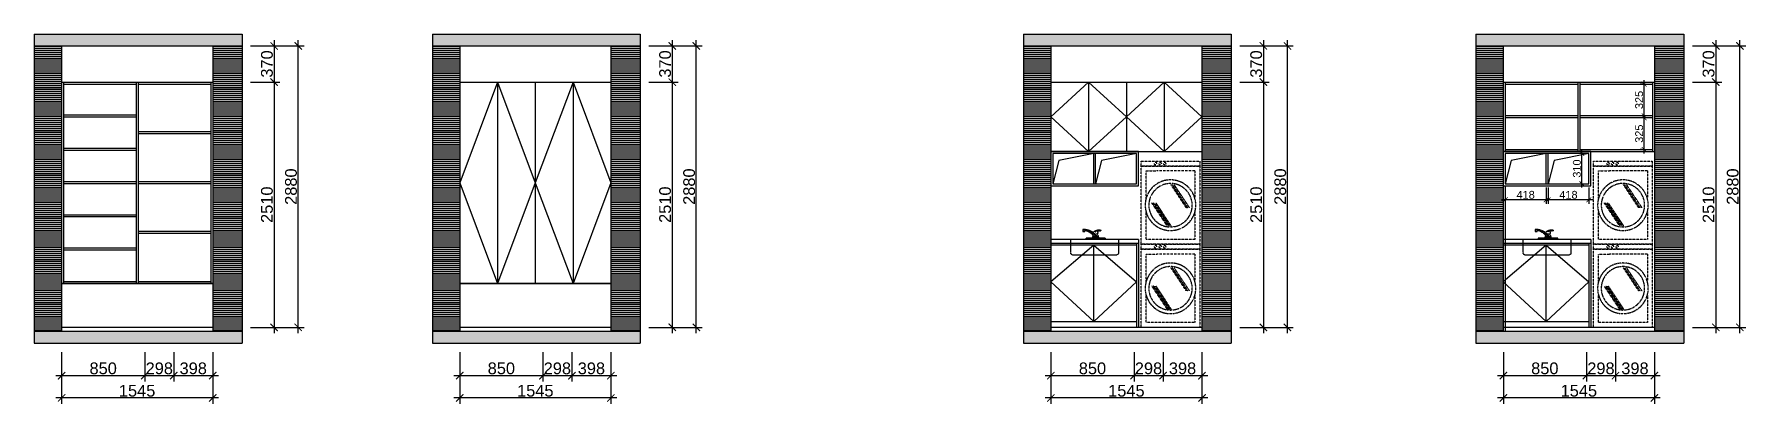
# Model space of a CAD drawing. Header units: millimetres. Extents: x 84840 to 206424, y -288515 to -124389.
# Drawn here: x 125137 to 142640, y -283985 to -280203 of the extents above; entities that cross this region are included whole.
import ezdxf

# ---------------------------------------------------------------- set-up
doc = ezdxf.new("R2010")
doc.units = ezdxf.units.MM
doc.header["$PDMODE"] = 3
doc.linetypes.add('DASHED2', pattern=[0.375, 0.25, -0.125])
for name, color, linetype in [('8', 8, 'Continuous'), ('CYAN', 4, 'Continuous'), ('HAT【填充】', 250, 'Continuous')]:
    doc.layers.add(name, color=color, linetype=linetype)
doc.styles.add('Arial', font='arial.ttf')
doc.dimstyles.new('1比40', dxfattribs={"dimscale": 40, "dimtxt": 2, "dimasz": 1.25, "dimexe": 1, "dimexo": 1, "dimgap": 0.25, "dimtad": 1, "dimdec": 0, "dimrnd": 0.005, "dimzin": 0, "dimdsep": 46, "dimtxsty": 'Arial', "dimblk": 'ARCHTICK', "dimcen": 0.125, "dimdle": 1, "dimclrd": 44, "dimclre": 44, "dimclrt": 50, "dimadec": 0, "dimazin": 0, "dimtfac": 1, "dimtdec": 0, "dimtix": 1, "dimtmove": 2, "dimatfit": 3, "dimldrblk": 'DOT', "dimfxl": 70, "dimtvp": 1, "dimtolj": 1, "dimtzin": 0, "dimarcsym": 0})
doc.dimstyles.new('1比60', dxfattribs={"dimscale": 60, "dimtxt": 2, "dimasz": 1.25, "dimexe": 1, "dimexo": 1, "dimgap": 0.2, "dimtad": 1, "dimdec": 0, "dimrnd": 0.005, "dimzin": 0, "dimdsep": 46, "dimtxsty": 'Arial', "dimblk": 'ARCHTICK', "dimcen": 0.125, "dimdle": 1, "dimclrd": 44, "dimclre": 44, "dimclrt": 50, "dimadec": 0, "dimazin": 0, "dimtfac": 1, "dimtdec": 0, "dimtix": 1, "dimtmove": 2, "dimatfit": 3, "dimldrblk": 'DOT', "dimfxl": 4, "dimfxlon": 1, "dimtvp": 1, "dimtolj": 1, "dimtzin": 0, "dimarcsym": 0})

msp = doc.modelspace()

# ---------------------------------------------------------------- blocks, each defined once
blk = doc.blocks.new('_ArchTick')
at = {"color": 0, "linetype": 'ByBlock', "const_width": 0.15}
blk.add_lwpolyline([(-0.5, -0.5), (0.5, 0.5)], dxfattribs=at)
blk = doc.blocks.new('*D451')
at = {"color": 44, "lineweight": -2}
for p, q in [((131422, -280323), (131722, -280323)), ((131662, -280263), (131662, -280753)), ((131422, -280693), (131722, -280693))]:
    blk.add_line(p, q, dxfattribs=at)
at = {"layer": 'Defpoints', "color": 0}
for p in [(131094, -280323), (131334, -280693), (131662, -280693)]:
    blk.add_point(p, dxfattribs=at)
at = {"color": 44, "lineweight": -2, "xscale": 75, "yscale": 75, "zscale": 75}
for p, rotation in [((131662, -280323), 90), ((131662, -280693), 270)]:
    blk.add_blockref('_ArchTick', p, dxfattribs=dict(at, rotation=rotation))
at = {"color": 50, "insert": (131589, -280508), "char_height": 120, "attachment_point": 5, "rotation": 90, "style": 'Arial'}
blk.add_mtext('\\A1;370', dxfattribs=at)
blk = doc.blocks.new('_Dot')
at = {"color": 0, "linetype": 'ByBlock', "lineweight": -2}
blk.add_line((-0.5, 0), (-1, 0), dxfattribs=at)
at = {"color": 0, "linetype": 'ByBlock', "const_width": 0.5}
blk.add_lwpolyline([(-0.25, 0, 1), (0.25, 0, 1)], format="xyb", close=True, dxfattribs=at)
blk = doc.blocks.new('*D452')
at = {"color": 44, "lineweight": -2}
for p, q in [((131422, -280693), (131722, -280693)), ((131662, -280633), (131662, -283263)), ((131422, -283203), (131722, -283203))]:
    blk.add_line(p, q, dxfattribs=at)
at = {"layer": 'Defpoints', "color": 0}
for p in [(131334, -280693), (131094, -283203), (131662, -283203)]:
    blk.add_point(p, dxfattribs=at)
at = {"color": 44, "lineweight": -2, "xscale": 75, "yscale": 75, "zscale": 75}
for p, rotation in [((131662, -280693), 90), ((131662, -283203), 270)]:
    blk.add_blockref('_ArchTick', p, dxfattribs=dict(at, rotation=rotation))
at = {"color": 50, "insert": (131589, -281948), "char_height": 120, "attachment_point": 5, "rotation": 90, "style": 'Arial'}
blk.add_mtext('\\A1;2510', dxfattribs=at)
blk = doc.blocks.new('*D453')
at = {"color": 44, "lineweight": -2}
for p, q in [((131722, -280323), (131968, -280323)), ((131908, -283263), (131908, -280263)), ((131722, -283203), (131968, -283203))]:
    blk.add_line(p, q, dxfattribs=at)
at = {"layer": 'Defpoints', "color": 0}
for p in [(131662, -280323), (131908, -280323), (131662, -283203)]:
    blk.add_point(p, dxfattribs=at)
at = {"color": 44, "lineweight": -2, "xscale": 75, "yscale": 75, "zscale": 75}
for p, rotation in [((131908, -280323), 90), ((131908, -283203), 270)]:
    blk.add_blockref('_ArchTick', p, dxfattribs=dict(at, rotation=rotation))
at = {"color": 50, "insert": (131835, -281763), "char_height": 120, "attachment_point": 5, "rotation": 90, "style": 'Arial'}
blk.add_mtext('\\A1;2880', dxfattribs=at)
blk = doc.blocks.new('*D454')
at = {"color": 44, "lineweight": -2}
for p, q in [((129489, -283457), (129489, -283757)), ((130339, -283457), (130339, -283757)), ((129429, -283697), (130399, -283697))]:
    blk.add_line(p, q, dxfattribs=at)
at = {"layer": 'Defpoints', "color": 0}
for p in [(129489, -283203), (130339, -283203), (130339, -283697)]:
    blk.add_point(p, dxfattribs=at)
at = {"color": 44, "lineweight": -2, "xscale": 75, "yscale": 75, "zscale": 75, "rotation": 180}
blk.add_blockref('_ArchTick', (129489, -283697), dxfattribs=at)
at = {"color": 44, "lineweight": -2, "xscale": 75, "yscale": 75, "zscale": 75}
blk.add_blockref('_ArchTick', (130339, -283697), dxfattribs=at)
at = {"color": 50, "insert": (129914, -283623), "char_height": 120, "attachment_point": 5, "style": 'Arial'}
blk.add_mtext('\\A1;850', dxfattribs=at)
blk = doc.blocks.new('*D455')
at = {"color": 44, "lineweight": -2}
for p, q in [((130339, -283457), (130339, -283757)), ((130636, -283457), (130636, -283757)), ((130279, -283697), (130696, -283697))]:
    blk.add_line(p, q, dxfattribs=at)
at = {"layer": 'Defpoints', "color": 0}
for p in [(130636, -283143), (130339, -283203), (130636, -283697)]:
    blk.add_point(p, dxfattribs=at)
at = {"color": 44, "lineweight": -2, "xscale": 75, "yscale": 75, "zscale": 75, "rotation": 180}
blk.add_blockref('_ArchTick', (130339, -283697), dxfattribs=at)
at = {"color": 44, "lineweight": -2, "xscale": 75, "yscale": 75, "zscale": 75}
blk.add_blockref('_ArchTick', (130636, -283697), dxfattribs=at)
at = {"color": 50, "insert": (130487, -283623), "char_height": 120, "attachment_point": 5, "style": 'Arial'}
blk.add_mtext('\\A1;298', dxfattribs=at)
blk = doc.blocks.new('*D456')
at = {"color": 44, "lineweight": -2}
for p, q in [((130636, -283457), (130636, -283757)), ((131034, -283457), (131034, -283757)), ((130576, -283697), (131094, -283697))]:
    blk.add_line(p, q, dxfattribs=at)
at = {"layer": 'Defpoints', "color": 0}
for p in [(130636, -283143), (131034, -283143), (131034, -283697)]:
    blk.add_point(p, dxfattribs=at)
at = {"color": 44, "lineweight": -2, "xscale": 75, "yscale": 75, "zscale": 75, "rotation": 180}
blk.add_blockref('_ArchTick', (130636, -283697), dxfattribs=at)
at = {"color": 44, "lineweight": -2, "xscale": 75, "yscale": 75, "zscale": 75}
blk.add_blockref('_ArchTick', (131034, -283697), dxfattribs=at)
at = {"color": 50, "insert": (130835, -283623), "char_height": 120, "attachment_point": 5, "style": 'Arial'}
blk.add_mtext('\\A1;398', dxfattribs=at)
blk = doc.blocks.new('*D457')
at = {"color": 44, "lineweight": -2}
for p, q in [((129489, -283757), (129489, -283985)), ((131034, -283757), (131034, -283985)), ((131094, -283925), (129429, -283925))]:
    blk.add_line(p, q, dxfattribs=at)
at = {"layer": 'Defpoints', "color": 0}
for p in [(129489, -283697), (131034, -283697), (129489, -283925)]:
    blk.add_point(p, dxfattribs=at)
at = {"color": 44, "lineweight": -2, "xscale": 75, "yscale": 75, "zscale": 75, "rotation": 180}
blk.add_blockref('_ArchTick', (129489, -283925), dxfattribs=at)
at = {"color": 44, "lineweight": -2, "xscale": 75, "yscale": 75, "zscale": 75}
blk.add_blockref('_ArchTick', (131034, -283925), dxfattribs=at)
at = {"color": 50, "insert": (130261, -283852), "char_height": 120, "attachment_point": 5, "style": 'Arial'}
blk.add_mtext('\\A1;1545', dxfattribs=at)
blk = doc.blocks.new('*D458')
at = {"color": 44, "lineweight": -2}
for p, q in [((127350, -280323), (127650, -280323)), ((127590, -280263), (127590, -280753)), ((127350, -280693), (127650, -280693))]:
    blk.add_line(p, q, dxfattribs=at)
at = {"layer": 'Defpoints', "color": 0}
for p in [(127022, -280323), (127262, -280693), (127590, -280693)]:
    blk.add_point(p, dxfattribs=at)
at = {"color": 44, "lineweight": -2, "xscale": 75, "yscale": 75, "zscale": 75}
for p, rotation in [((127590, -280323), 90), ((127590, -280693), 270)]:
    blk.add_blockref('_ArchTick', p, dxfattribs=dict(at, rotation=rotation))
at = {"color": 50, "insert": (127517, -280508), "char_height": 120, "attachment_point": 5, "rotation": 90, "style": 'Arial'}
blk.add_mtext('\\A1;370', dxfattribs=at)
blk = doc.blocks.new('*D459')
at = {"color": 44, "lineweight": -2}
for p, q in [((127350, -280693), (127650, -280693)), ((127590, -280633), (127590, -283263)), ((127350, -283203), (127650, -283203))]:
    blk.add_line(p, q, dxfattribs=at)
at = {"layer": 'Defpoints', "color": 0}
for p in [(127262, -280693), (127022, -283203), (127590, -283203)]:
    blk.add_point(p, dxfattribs=at)
at = {"color": 44, "lineweight": -2, "xscale": 75, "yscale": 75, "zscale": 75}
for p, rotation in [((127590, -280693), 90), ((127590, -283203), 270)]:
    blk.add_blockref('_ArchTick', p, dxfattribs=dict(at, rotation=rotation))
at = {"color": 50, "insert": (127517, -281948), "char_height": 120, "attachment_point": 5, "rotation": 90, "style": 'Arial'}
blk.add_mtext('\\A1;2510', dxfattribs=at)
blk = doc.blocks.new('*D460')
at = {"color": 44, "lineweight": -2}
for p, q in [((127650, -280323), (127897, -280323)), ((127837, -283263), (127837, -280263)), ((127650, -283203), (127897, -283203))]:
    blk.add_line(p, q, dxfattribs=at)
at = {"layer": 'Defpoints', "color": 0}
for p in [(127590, -280323), (127837, -280323), (127590, -283203)]:
    blk.add_point(p, dxfattribs=at)
at = {"color": 44, "lineweight": -2, "xscale": 75, "yscale": 75, "zscale": 75}
for p, rotation in [((127837, -280323), 90), ((127837, -283203), 270)]:
    blk.add_blockref('_ArchTick', p, dxfattribs=dict(at, rotation=rotation))
at = {"color": 50, "insert": (127763, -281763), "char_height": 120, "attachment_point": 5, "rotation": 90, "style": 'Arial'}
blk.add_mtext('\\A1;2880', dxfattribs=at)
blk = doc.blocks.new('*D461')
at = {"color": 44, "lineweight": -2}
for p, q in [((125417, -283457), (125417, -283757)), ((126267, -283457), (126267, -283757)), ((125357, -283697), (126327, -283697))]:
    blk.add_line(p, q, dxfattribs=at)
at = {"layer": 'Defpoints', "color": 0}
for p in [(125417, -283203), (126267, -283203), (126267, -283697)]:
    blk.add_point(p, dxfattribs=at)
at = {"color": 44, "lineweight": -2, "xscale": 75, "yscale": 75, "zscale": 75, "rotation": 180}
blk.add_blockref('_ArchTick', (125417, -283697), dxfattribs=at)
at = {"color": 44, "lineweight": -2, "xscale": 75, "yscale": 75, "zscale": 75}
blk.add_blockref('_ArchTick', (126267, -283697), dxfattribs=at)
at = {"color": 50, "insert": (125842, -283623), "char_height": 120, "attachment_point": 5, "style": 'Arial'}
blk.add_mtext('\\A1;850', dxfattribs=at)
blk = doc.blocks.new('*D462')
at = {"color": 44, "lineweight": -2}
for p, q in [((126267, -283457), (126267, -283757)), ((126564, -283457), (126564, -283757)), ((126207, -283697), (126624, -283697))]:
    blk.add_line(p, q, dxfattribs=at)
at = {"layer": 'Defpoints', "color": 0}
for p in [(126564, -283143), (126267, -283203), (126564, -283697)]:
    blk.add_point(p, dxfattribs=at)
at = {"color": 44, "lineweight": -2, "xscale": 75, "yscale": 75, "zscale": 75, "rotation": 180}
blk.add_blockref('_ArchTick', (126267, -283697), dxfattribs=at)
at = {"color": 44, "lineweight": -2, "xscale": 75, "yscale": 75, "zscale": 75}
blk.add_blockref('_ArchTick', (126564, -283697), dxfattribs=at)
at = {"color": 50, "insert": (126416, -283623), "char_height": 120, "attachment_point": 5, "style": 'Arial'}
blk.add_mtext('\\A1;298', dxfattribs=at)
blk = doc.blocks.new('*D463')
at = {"color": 44, "lineweight": -2}
for p, q in [((126564, -283457), (126564, -283757)), ((126962, -283457), (126962, -283757)), ((126504, -283697), (127022, -283697))]:
    blk.add_line(p, q, dxfattribs=at)
at = {"layer": 'Defpoints', "color": 0}
for p in [(126564, -283143), (126962, -283143), (126962, -283697)]:
    blk.add_point(p, dxfattribs=at)
at = {"color": 44, "lineweight": -2, "xscale": 75, "yscale": 75, "zscale": 75, "rotation": 180}
blk.add_blockref('_ArchTick', (126564, -283697), dxfattribs=at)
at = {"color": 44, "lineweight": -2, "xscale": 75, "yscale": 75, "zscale": 75}
blk.add_blockref('_ArchTick', (126962, -283697), dxfattribs=at)
at = {"color": 50, "insert": (126763, -283623), "char_height": 120, "attachment_point": 5, "style": 'Arial'}
blk.add_mtext('\\A1;398', dxfattribs=at)
blk = doc.blocks.new('*D464')
at = {"color": 44, "lineweight": -2}
for p, q in [((125417, -283757), (125417, -283985)), ((126962, -283757), (126962, -283985)), ((127022, -283925), (125357, -283925))]:
    blk.add_line(p, q, dxfattribs=at)
at = {"layer": 'Defpoints', "color": 0}
for p in [(125417, -283697), (126962, -283697), (125417, -283925)]:
    blk.add_point(p, dxfattribs=at)
at = {"color": 44, "lineweight": -2, "xscale": 75, "yscale": 75, "zscale": 75, "rotation": 180}
blk.add_blockref('_ArchTick', (125417, -283925), dxfattribs=at)
at = {"color": 44, "lineweight": -2, "xscale": 75, "yscale": 75, "zscale": 75}
blk.add_blockref('_ArchTick', (126962, -283925), dxfattribs=at)
at = {"color": 50, "insert": (126189, -283852), "char_height": 120, "attachment_point": 5, "style": 'Arial'}
blk.add_mtext('\\A1;1545', dxfattribs=at)
blk = doc.blocks.new('*D82')
at = {"color": 44, "lineweight": -2}
for p, q in [((137467, -280323), (137767, -280323)), ((137707, -280263), (137707, -280753)), ((137467, -280693), (137767, -280693))]:
    blk.add_line(p, q, dxfattribs=at)
at = {"layer": 'Defpoints', "color": 0}
for p in [(137139, -280323), (137379, -280693), (137707, -280693)]:
    blk.add_point(p, dxfattribs=at)
at = {"color": 44, "lineweight": -2, "xscale": 75, "yscale": 75, "zscale": 75}
for p, rotation in [((137707, -280323), 90), ((137707, -280693), 270)]:
    blk.add_blockref('_ArchTick', p, dxfattribs=dict(at, rotation=rotation))
at = {"color": 50, "insert": (137634, -280508), "char_height": 120, "attachment_point": 5, "rotation": 90, "style": 'Arial'}
blk.add_mtext('\\A1;370', dxfattribs=at)
blk = doc.blocks.new('*D80')
at = {"color": 44, "lineweight": -2}
for p, q in [((137467, -280693), (137767, -280693)), ((137707, -280633), (137707, -283263)), ((137467, -283203), (137767, -283203))]:
    blk.add_line(p, q, dxfattribs=at)
at = {"layer": 'Defpoints', "color": 0}
for p in [(137379, -280693), (137139, -283203), (137707, -283203)]:
    blk.add_point(p, dxfattribs=at)
at = {"color": 44, "lineweight": -2, "xscale": 75, "yscale": 75, "zscale": 75}
for p, rotation in [((137707, -280693), 90), ((137707, -283203), 270)]:
    blk.add_blockref('_ArchTick', p, dxfattribs=dict(at, rotation=rotation))
at = {"color": 50, "insert": (137634, -281948), "char_height": 120, "attachment_point": 5, "rotation": 90, "style": 'Arial'}
blk.add_mtext('\\A1;2510', dxfattribs=at)
blk = doc.blocks.new('*D81')
at = {"color": 44, "lineweight": -2}
for p, q in [((137767, -280323), (138013, -280323)), ((137953, -283263), (137953, -280263)), ((137767, -283203), (138013, -283203))]:
    blk.add_line(p, q, dxfattribs=at)
at = {"layer": 'Defpoints', "color": 0}
for p in [(137707, -280323), (137953, -280323), (137707, -283203)]:
    blk.add_point(p, dxfattribs=at)
at = {"color": 44, "lineweight": -2, "xscale": 75, "yscale": 75, "zscale": 75}
for p, rotation in [((137953, -280323), 90), ((137953, -283203), 270)]:
    blk.add_blockref('_ArchTick', p, dxfattribs=dict(at, rotation=rotation))
at = {"color": 50, "insert": (137880, -281763), "char_height": 120, "attachment_point": 5, "rotation": 90, "style": 'Arial'}
blk.add_mtext('\\A1;2880', dxfattribs=at)
blk = doc.blocks.new('*D333')
at = {"color": 44, "lineweight": -2}
for p, q in [((135534, -283457), (135534, -283757)), ((136384, -283457), (136384, -283757)), ((135474, -283697), (136444, -283697))]:
    blk.add_line(p, q, dxfattribs=at)
at = {"layer": 'Defpoints', "color": 0}
for p in [(135534, -283203), (136384, -283203), (136384, -283697)]:
    blk.add_point(p, dxfattribs=at)
at = {"color": 44, "lineweight": -2, "xscale": 75, "yscale": 75, "zscale": 75, "rotation": 180}
blk.add_blockref('_ArchTick', (135534, -283697), dxfattribs=at)
at = {"color": 44, "lineweight": -2, "xscale": 75, "yscale": 75, "zscale": 75}
blk.add_blockref('_ArchTick', (136384, -283697), dxfattribs=at)
at = {"color": 50, "insert": (135959, -283623), "char_height": 120, "attachment_point": 5, "style": 'Arial'}
blk.add_mtext('\\A1;850', dxfattribs=at)
blk = doc.blocks.new('*D334')
at = {"color": 44, "lineweight": -2}
for p, q in [((136384, -283457), (136384, -283757)), ((136681, -283457), (136681, -283757)), ((136324, -283697), (136741, -283697))]:
    blk.add_line(p, q, dxfattribs=at)
at = {"layer": 'Defpoints', "color": 0}
for p in [(136681, -283143), (136384, -283203), (136681, -283697)]:
    blk.add_point(p, dxfattribs=at)
at = {"color": 44, "lineweight": -2, "xscale": 75, "yscale": 75, "zscale": 75, "rotation": 180}
blk.add_blockref('_ArchTick', (136384, -283697), dxfattribs=at)
at = {"color": 44, "lineweight": -2, "xscale": 75, "yscale": 75, "zscale": 75}
blk.add_blockref('_ArchTick', (136681, -283697), dxfattribs=at)
at = {"color": 50, "insert": (136532, -283623), "char_height": 120, "attachment_point": 5, "style": 'Arial'}
blk.add_mtext('\\A1;298', dxfattribs=at)
blk = doc.blocks.new('*D335')
at = {"color": 44, "lineweight": -2}
for p, q in [((136681, -283457), (136681, -283757)), ((137079, -283457), (137079, -283757)), ((136621, -283697), (137139, -283697))]:
    blk.add_line(p, q, dxfattribs=at)
at = {"layer": 'Defpoints', "color": 0}
for p in [(136681, -283143), (137079, -283143), (137079, -283697)]:
    blk.add_point(p, dxfattribs=at)
at = {"color": 44, "lineweight": -2, "xscale": 75, "yscale": 75, "zscale": 75, "rotation": 180}
blk.add_blockref('_ArchTick', (136681, -283697), dxfattribs=at)
at = {"color": 44, "lineweight": -2, "xscale": 75, "yscale": 75, "zscale": 75}
blk.add_blockref('_ArchTick', (137079, -283697), dxfattribs=at)
at = {"color": 50, "insert": (136880, -283623), "char_height": 120, "attachment_point": 5, "style": 'Arial'}
blk.add_mtext('\\A1;398', dxfattribs=at)
blk = doc.blocks.new('*D336')
at = {"color": 44, "lineweight": -2}
for p, q in [((135534, -283757), (135534, -283985)), ((137079, -283757), (137079, -283985)), ((137139, -283925), (135474, -283925))]:
    blk.add_line(p, q, dxfattribs=at)
at = {"layer": 'Defpoints', "color": 0}
for p in [(135534, -283697), (137079, -283697), (135534, -283925)]:
    blk.add_point(p, dxfattribs=at)
at = {"color": 44, "lineweight": -2, "xscale": 75, "yscale": 75, "zscale": 75, "rotation": 180}
blk.add_blockref('_ArchTick', (135534, -283925), dxfattribs=at)
at = {"color": 44, "lineweight": -2, "xscale": 75, "yscale": 75, "zscale": 75}
blk.add_blockref('_ArchTick', (137079, -283925), dxfattribs=at)
at = {"color": 50, "insert": (136306, -283852), "char_height": 120, "attachment_point": 5, "style": 'Arial'}
blk.add_mtext('\\A1;1545', dxfattribs=at)
blk = doc.blocks.new('A$C301F6E59')
at = {"layer": '8', "color": 6, "linetype": 'DASHED2', "ltscale": 100}
blk.add_line((50, 750), (439, 750), dxfattribs=at)
at = {"layer": '8', "color": 6, "linetype": 'DASHED2'}
for p, q in [((50, 750), (50, 469)), ((105, 373), (263, 611)), ((124, 373), (281, 611)), ((138, 373), (295, 611)), ((291, 185), (448, 423)), ((305, 185), (462, 423)), ((318, 185), (476, 423)), ((332, 185), (490, 423))]:
    blk.add_line(p, q, dxfattribs=at)
for points in [[(550, 469), (550, 750), (439, 750)], [(50, 331), (50, 50), (550, 50), (550, 331)]]:
    blk.add_lwpolyline(points, dxfattribs=at)
at = {"layer": '8', "color": 6, "linetype": 'DASHED2', "ltscale": 100}
for centre in [(360, 826), (406, 826), (453, 826)]:
    blk.add_ellipse(centre, major_axis=(-13.9, 0), ratio=0.777779, dxfattribs=at)
at = {"layer": 'CYAN', "color": 6, "linetype": 'DASHED2'}
for p, q in [((0, 800), (0, 0)), ((600, 800), (0, 800)), ((600, 0), (600, 800)), ((0, 0), (600, 0))]:
    blk.add_line(p, q, dxfattribs=at)
blk.add_lwpolyline([(0, 800), (600, 800), (600, 850), (0, 850)], close=True, dxfattribs=at)
for radius in [259, 222]:
    blk.add_circle((300, 400), radius, dxfattribs=at)
blk = doc.blocks.new('A$C45117302')
at = {"layer": '8', "color": 6, "linetype": 'DASHED2'}
for p, q in [((225, 272), (225, 280)), ((273, 228), (300, 228)), ((432, 261), (432, 281)), ((456, 269), (432, 269)), ((456, 261), (432, 261)), ((456, 292), (456, 261)), ((0, 160), (610, 160)), ((0, 160), (0, -10)), ((167, 176), (419, 176)), ((167, 164), (167, 176)), ((257, 194), (273, 194)), ((273, 194), (273, 180)), ((273, 180), (311, 180)), ((290, 180), (290, 194)), ((311, 194), (327, 194)), ((311, 180), (311, 194)), ((419, 176), (419, 164)), ((610, -10), (610, 160)), ((30, -40), (580, -40))]:
    blk.add_line(p, q, dxfattribs=at)
for centre, radius, start, end in [((250, 180), 103, 53.3834, 103.8262), ((248, 196), 79.8, 51.8224, 106.9477), ((237, 205), 68.1, 57.8991, 99.9502), ((339, 177), 83, 142.3197, 180.8104), ((291, 245), 24.9, 136.0259, 223.9741), ((449, 86), 206, 88.0479, 148.5279), ((448, 93), 187, 94.8788, 147.5689), ((459, 111), 169, 98.9824, 150.7957), ((293, 245), 24.9, 359.647, 43.9741), ((246, 177), 83, 359.1896, 23.2186), ((30, -10), 30, 180, 270), ((580, -10), 30, 270, 0)]:
    blk.add_arc(centre, radius, start, end, dxfattribs=at)
blk = doc.blocks.new('*D394')
at = {"color": 44, "lineweight": -2}
for p, q in [((142094, -280323), (142394, -280323)), ((142334, -280263), (142334, -280753)), ((142094, -280693), (142394, -280693))]:
    blk.add_line(p, q, dxfattribs=at)
at = {"layer": 'Defpoints', "color": 0}
for p in [(141766, -280323), (142006, -280693), (142334, -280693)]:
    blk.add_point(p, dxfattribs=at)
at = {"color": 44, "lineweight": -2, "xscale": 75, "yscale": 75, "zscale": 75}
for p, rotation in [((142334, -280323), 90), ((142334, -280693), 270)]:
    blk.add_blockref('_ArchTick', p, dxfattribs=dict(at, rotation=rotation))
at = {"color": 50, "insert": (142260, -280508), "char_height": 120, "attachment_point": 5, "rotation": 90, "style": 'Arial'}
blk.add_mtext('\\A1;370', dxfattribs=at)
blk = doc.blocks.new('*D395')
at = {"color": 44, "lineweight": -2}
for p, q in [((142094, -280693), (142394, -280693)), ((142334, -280633), (142334, -283263)), ((142094, -283203), (142394, -283203))]:
    blk.add_line(p, q, dxfattribs=at)
at = {"layer": 'Defpoints', "color": 0}
for p in [(142006, -280693), (141766, -283203), (142334, -283203)]:
    blk.add_point(p, dxfattribs=at)
at = {"color": 44, "lineweight": -2, "xscale": 75, "yscale": 75, "zscale": 75}
for p, rotation in [((142334, -280693), 90), ((142334, -283203), 270)]:
    blk.add_blockref('_ArchTick', p, dxfattribs=dict(at, rotation=rotation))
at = {"color": 50, "insert": (142260, -281948), "char_height": 120, "attachment_point": 5, "rotation": 90, "style": 'Arial'}
blk.add_mtext('\\A1;2510', dxfattribs=at)
blk = doc.blocks.new('*D396')
at = {"color": 44, "lineweight": -2}
for p, q in [((142394, -280323), (142640, -280323)), ((142580, -283263), (142580, -280263)), ((142394, -283203), (142640, -283203))]:
    blk.add_line(p, q, dxfattribs=at)
at = {"layer": 'Defpoints', "color": 0}
for p in [(142334, -280323), (142580, -280323), (142334, -283203)]:
    blk.add_point(p, dxfattribs=at)
at = {"color": 44, "lineweight": -2, "xscale": 75, "yscale": 75, "zscale": 75}
for p, rotation in [((142580, -280323), 90), ((142580, -283203), 270)]:
    blk.add_blockref('_ArchTick', p, dxfattribs=dict(at, rotation=rotation))
at = {"color": 50, "insert": (142507, -281763), "char_height": 120, "attachment_point": 5, "rotation": 90, "style": 'Arial'}
blk.add_mtext('\\A1;2880', dxfattribs=at)
blk = doc.blocks.new('*D397')
at = {"color": 44, "lineweight": -2}
for p, q in [((140161, -283457), (140161, -283757)), ((141010, -283457), (141010, -283757)), ((140101, -283697), (141070, -283697))]:
    blk.add_line(p, q, dxfattribs=at)
at = {"layer": 'Defpoints', "color": 0}
for p in [(140161, -283203), (141010, -283203), (141010, -283697)]:
    blk.add_point(p, dxfattribs=at)
at = {"color": 44, "lineweight": -2, "xscale": 75, "yscale": 75, "zscale": 75, "rotation": 180}
blk.add_blockref('_ArchTick', (140161, -283697), dxfattribs=at)
at = {"color": 44, "lineweight": -2, "xscale": 75, "yscale": 75, "zscale": 75}
blk.add_blockref('_ArchTick', (141010, -283697), dxfattribs=at)
at = {"color": 50, "insert": (140585, -283623), "char_height": 120, "attachment_point": 5, "style": 'Arial'}
blk.add_mtext('\\A1;850', dxfattribs=at)
blk = doc.blocks.new('*D398')
at = {"color": 44, "lineweight": -2}
for p, q in [((141010, -283457), (141010, -283757)), ((141308, -283457), (141308, -283757)), ((140950, -283697), (141368, -283697))]:
    blk.add_line(p, q, dxfattribs=at)
at = {"layer": 'Defpoints', "color": 0}
for p in [(141308, -283143), (141010, -283203), (141308, -283697)]:
    blk.add_point(p, dxfattribs=at)
at = {"color": 44, "lineweight": -2, "xscale": 75, "yscale": 75, "zscale": 75, "rotation": 180}
blk.add_blockref('_ArchTick', (141010, -283697), dxfattribs=at)
at = {"color": 44, "lineweight": -2, "xscale": 75, "yscale": 75, "zscale": 75}
blk.add_blockref('_ArchTick', (141308, -283697), dxfattribs=at)
at = {"color": 50, "insert": (141159, -283623), "char_height": 120, "attachment_point": 5, "style": 'Arial'}
blk.add_mtext('\\A1;298', dxfattribs=at)
blk = doc.blocks.new('*D399')
at = {"color": 44, "lineweight": -2}
for p, q in [((141308, -283457), (141308, -283757)), ((141706, -283457), (141706, -283757)), ((141248, -283697), (141766, -283697))]:
    blk.add_line(p, q, dxfattribs=at)
at = {"layer": 'Defpoints', "color": 0}
for p in [(141308, -283143), (141706, -283143), (141706, -283697)]:
    blk.add_point(p, dxfattribs=at)
at = {"color": 44, "lineweight": -2, "xscale": 75, "yscale": 75, "zscale": 75, "rotation": 180}
blk.add_blockref('_ArchTick', (141308, -283697), dxfattribs=at)
at = {"color": 44, "lineweight": -2, "xscale": 75, "yscale": 75, "zscale": 75}
blk.add_blockref('_ArchTick', (141706, -283697), dxfattribs=at)
at = {"color": 50, "insert": (141507, -283623), "char_height": 120, "attachment_point": 5, "style": 'Arial'}
blk.add_mtext('\\A1;398', dxfattribs=at)
blk = doc.blocks.new('*D400')
at = {"color": 44, "lineweight": -2}
for p, q in [((140161, -283757), (140161, -283985)), ((141706, -283757), (141706, -283985)), ((141766, -283925), (140101, -283925))]:
    blk.add_line(p, q, dxfattribs=at)
at = {"layer": 'Defpoints', "color": 0}
for p in [(140161, -283697), (141706, -283697), (140161, -283925)]:
    blk.add_point(p, dxfattribs=at)
at = {"color": 44, "lineweight": -2, "xscale": 75, "yscale": 75, "zscale": 75, "rotation": 180}
blk.add_blockref('_ArchTick', (140161, -283925), dxfattribs=at)
at = {"color": 44, "lineweight": -2, "xscale": 75, "yscale": 75, "zscale": 75}
blk.add_blockref('_ArchTick', (141706, -283925), dxfattribs=at)
at = {"color": 50, "insert": (140933, -283852), "char_height": 120, "attachment_point": 5, "style": 'Arial'}
blk.add_mtext('\\A1;1545', dxfattribs=at)
blk = doc.blocks.new('*D401')
at = {"color": 44, "lineweight": -2}
for p, q in [((141580, -281058), (141561, -281058)), ((141601, -281423), (141601, -281018)), ((141580, -281383), (141561, -281383))]:
    blk.add_line(p, q, dxfattribs=at)
at = {"layer": 'Defpoints', "color": 0}
for p in [(141601, -281058), (141620, -281058), (141620, -281383)]:
    blk.add_point(p, dxfattribs=at)
at = {"color": 44, "lineweight": -2, "xscale": 50, "yscale": 50, "zscale": 50}
for p, rotation in [((141601, -281058), 90), ((141601, -281383), 270)]:
    blk.add_blockref('_ArchTick', p, dxfattribs=dict(at, rotation=rotation))
at = {"color": 50, "insert": (141550, -281221), "char_height": 80, "attachment_point": 5, "rotation": 90, "style": 'Arial'}
blk.add_mtext('\\A1;325', dxfattribs=at)
blk = doc.blocks.new('*D402')
at = {"color": 44, "lineweight": -2}
for p, q in [((141611, -280713), (141561, -280713)), ((141601, -281078), (141601, -280673)), ((141611, -281038), (141561, -281038))]:
    blk.add_line(p, q, dxfattribs=at)
at = {"layer": 'Defpoints', "color": 0}
for p in [(141601, -280713), (141651, -280713), (141651, -281038)]:
    blk.add_point(p, dxfattribs=at)
at = {"color": 44, "lineweight": -2, "xscale": 50, "yscale": 50, "zscale": 50}
for p, rotation in [((141601, -280713), 90), ((141601, -281038), 270)]:
    blk.add_blockref('_ArchTick', p, dxfattribs=dict(at, rotation=rotation))
at = {"color": 50, "insert": (141550, -280876), "char_height": 80, "attachment_point": 5, "rotation": 90, "style": 'Arial'}
blk.add_mtext('\\A1;325', dxfattribs=at)
blk = doc.blocks.new('*D403')
at = {"color": 44, "lineweight": -2}
for p, q in [((140964, -281773), (140964, -281383)), ((140995, -281423), (141004, -281423)), ((140995, -281733), (141004, -281733))]:
    blk.add_line(p, q, dxfattribs=at)
at = {"layer": 'Defpoints', "color": 0}
for p in [(140955, -281423), (140964, -281423), (140955, -281733)]:
    blk.add_point(p, dxfattribs=at)
at = {"color": 44, "lineweight": -2, "xscale": 50, "yscale": 50, "zscale": 50}
for p, rotation in [((140964, -281423), 90), ((140964, -281733), 270)]:
    blk.add_blockref('_ArchTick', p, dxfattribs=dict(at, rotation=rotation))
at = {"color": 50, "insert": (140913, -281578), "char_height": 80, "attachment_point": 5, "rotation": 90, "style": 'Arial'}
blk.add_mtext('\\A1;310', dxfattribs=at)
blk = doc.blocks.new('*D404')
at = {"color": 44, "lineweight": -2}
for p, q in [((140618, -281773), (140618, -281938)), ((141036, -281773), (141036, -281938)), ((141076, -281898), (140578, -281898))]:
    blk.add_line(p, q, dxfattribs=at)
at = {"layer": 'Defpoints', "color": 0}
for p in [(140618, -281733), (141036, -281733), (140618, -281898)]:
    blk.add_point(p, dxfattribs=at)
at = {"color": 44, "lineweight": -2, "xscale": 50, "yscale": 50, "zscale": 50, "rotation": 180}
blk.add_blockref('_ArchTick', (140618, -281898), dxfattribs=at)
at = {"color": 44, "lineweight": -2, "xscale": 50, "yscale": 50, "zscale": 50}
blk.add_blockref('_ArchTick', (141036, -281898), dxfattribs=at)
at = {"color": 50, "insert": (140827, -281847), "char_height": 80, "attachment_point": 5, "style": 'Arial'}
blk.add_mtext('\\A1;418', dxfattribs=at)
blk = doc.blocks.new('*D405')
at = {"color": 44, "lineweight": -2}
for p, q in [((140181, -281773), (140181, -281938)), ((140598, -281773), (140598, -281938)), ((140638, -281898), (140141, -281898))]:
    blk.add_line(p, q, dxfattribs=at)
at = {"layer": 'Defpoints', "color": 0}
for p in [(140181, -281733), (140598, -281733), (140181, -281898)]:
    blk.add_point(p, dxfattribs=at)
at = {"color": 44, "lineweight": -2, "xscale": 50, "yscale": 50, "zscale": 50, "rotation": 180}
blk.add_blockref('_ArchTick', (140181, -281898), dxfattribs=at)
at = {"color": 44, "lineweight": -2, "xscale": 50, "yscale": 50, "zscale": 50}
blk.add_blockref('_ArchTick', (140598, -281898), dxfattribs=at)
at = {"color": 50, "insert": (140389, -281847), "char_height": 80, "attachment_point": 5, "style": 'Arial'}
blk.add_mtext('\\A1;418', dxfattribs=at)

# ---------------------------------------------------------------- dimensions: what is measured, and where the dimension line sits
at = {"color": 4}
for base, p1, p2, picture, middle in [((127590.2, -280693.3), (127022, -280323.3), (127262, -280693.3), '*D458', (127516.9, -280508.3)), ((127836.5, -280323.3), (127590.2, -283203.3), (127590.2, -280323.3), '*D460', (127763.3, -281763.3)), ((131662, -280693.3), (131093.8, -280323.3), (131333.8, -280693.3), '*D451', (131588.7, -280508.3)), ((131908.4, -280323.3), (131662, -283203.3), (131662, -280323.3), '*D453', (131835.1, -281763.3)), ((137706.9, -280693.3), (137138.8, -280323.3), (137378.8, -280693.3), '*D82', (137633.6, -280508.3)), ((137953.3, -280323.3), (137706.9, -283203.3), (137706.9, -280323.3), '*D81', (137880, -281763.3)), ((142333.7, -280693.3), (141765.6, -280323.3), (142005.6, -280693.3), '*D394', (142260.4, -280508.3)), ((142580.1, -280323.3), (142333.7, -283203.3), (142333.7, -280323.3), '*D396', (142506.9, -281763.3)), ((127590.2, -283203.3), (127262, -280693.3), (127022, -283203.3), '*D459', (127516.9, -281948.3)), ((131662, -283203.3), (131333.8, -280693.3), (131093.8, -283203.3), '*D452', (131588.7, -281948.3)), ((137706.9, -283203.3), (137378.8, -280693.3), (137138.8, -283203.3), '*D80', (137633.7, -281948.3)), ((142333.7, -283203.3), (142005.6, -280693.3), (141765.6, -283203.3), '*D395', (142260.5, -281948.3))]:
    dim = msp.add_linear_dim(base=base, p1=p1, p2=p2, angle=90, dimstyle='1比60', override={"dimzin": 8}, dxfattribs=at)
    dim.commit()
    dim.dimension.update_dxf_attribs({"geometry": picture, "text_midpoint": middle})
for base, p1, p2, picture, middle in [((141600.9, -280713.3), (141651.4, -281038.3), (141651.4, -280713.3), '*D402', (141550, -280875.8)), ((141600.9, -281058.3), (141620.1, -281383.3), (141620.1, -281058.3), '*D401', (141550, -281220.8)), ((140963.8, -281423.3), (140954.8, -281733.3), (140954.8, -281423.3), '*D403', (140912.9, -281578.3))]:
    dim = msp.add_linear_dim(base=base, p1=p1, p2=p2, angle=90, dimstyle='1比40', dxfattribs=at)
    dim.commit()
    dim.dimension.update_dxf_attribs({"geometry": picture, "text_midpoint": middle})
for base, p1, p2, dimstyle, picture, middle in [((140180.6, -281898.3), (140598.2, -281733.3), (140180.6, -281733.3), '1比40', '*D405', (140389.4, -281847.5)), ((140618.2, -281898.3), (141035.8, -281733.3), (140618.2, -281733.3), '1比40', '*D404', (140827, -281847.5)), ((126564.4, -283696.7), (126266.8, -283203.3), (126564.4, -283143.3), '1比60', '*D462', (126415.6, -283623.4)), ((126962, -283696.7), (126564.4, -283143.3), (126962, -283143.3), '1比60', '*D463', (126763.2, -283623.4)), ((130636.2, -283696.7), (130338.6, -283203.3), (130636.2, -283143.3), '1比60', '*D455', (130487.4, -283623.4)), ((131033.8, -283696.7), (130636.2, -283143.3), (131033.8, -283143.3), '1比60', '*D456', (130835, -283623.4)), ((136681.2, -283696.7), (136383.6, -283203.3), (136681.2, -283143.3), '1比60', '*D334', (136532.4, -283623.4)), ((137078.8, -283696.7), (136681.2, -283143.3), (137078.8, -283143.3), '1比60', '*D335', (136880, -283623.4)), ((141308, -283696.7), (141010.4, -283203.3), (141308, -283143.3), '1比60', '*D398', (141159.2, -283623.4)), ((141705.6, -283696.7), (141308, -283143.3), (141705.6, -283143.3), '1比60', '*D399', (141506.8, -283623.4)), ((126266.8, -283696.7), (125417, -283203.3), (126266.8, -283203.3), '1比60', '*D461', (125841.9, -283623.4)), ((130338.6, -283696.7), (129488.8, -283203.3), (130338.6, -283203.3), '1比60', '*D454', (129913.7, -283623.4)), ((136383.6, -283696.7), (135533.8, -283203.3), (136383.6, -283203.3), '1比60', '*D333', (135958.7, -283623.4)), ((141010.4, -283696.7), (140160.6, -283203.3), (141010.4, -283203.3), '1比60', '*D397', (140585.5, -283623.4)), ((125417, -283924.9), (126962, -283696.7), (125417, -283696.7), '1比60', '*D464', (126189.5, -283851.6)), ((129488.8, -283924.9), (131033.8, -283696.7), (129488.8, -283696.7), '1比60', '*D457', (130261.3, -283851.6)), ((135533.8, -283924.9), (137078.8, -283696.7), (135533.8, -283696.7), '1比60', '*D336', (136306.3, -283851.6)), ((140160.6, -283924.9), (141705.6, -283696.7), (140160.6, -283696.7), '1比60', '*D400', (140933.1, -283851.6))]:
    dim = msp.add_linear_dim(base=base, p1=p1, p2=p2, dimstyle=dimstyle, dxfattribs=at)
    dim.commit()
    dim.dimension.update_dxf_attribs({"geometry": picture, "text_midpoint": middle})

# ---------------------------------------------------------------- hatches: boundary and pattern name
h = msp.add_hatch(color=8)
h.paths.add_polyline_path([(127262, -280203.3), (125137, -280203.3), (125137, -280323.3), (127262, -280323.3)])
h.paths.add_polyline_path([(127262, -283243.3), (125137, -283243.3), (125137, -283363.3), (127262, -283363.3)])
h = msp.add_hatch(color=8)
h.paths.add_polyline_path([(131333.8, -280203.3), (129208.8, -280203.3), (129208.8, -280323.3), (131333.8, -280323.3)])
h.paths.add_polyline_path([(131333.8, -283243.3), (129208.8, -283243.3), (129208.8, -283363.3), (131333.8, -283363.3)])
h = msp.add_hatch(color=8)
h.paths.add_polyline_path([(137378.8, -280203.3), (135253.8, -280203.3), (135253.8, -280323.3), (137378.8, -280323.3)])
h.paths.add_polyline_path([(137378.8, -283243.3), (135253.8, -283243.3), (135253.8, -283363.3), (137378.8, -283363.3)])
h = msp.add_hatch(color=8)
h.paths.add_polyline_path([(142005.6, -280203.3), (139880.6, -280203.3), (139880.6, -280323.3), (142005.6, -280323.3)])
h.paths.add_polyline_path([(142005.6, -283243.3), (139880.6, -283243.3), (139880.6, -283363.3), (142005.6, -283363.3)])
at = {"layer": 'HAT【填充】'}
h = msp.add_hatch(dxfattribs=at)
h.set_pattern_fill('_USER', color=256, scale=20, style=0, pattern_type=0)
h.set_pattern_definition([(0, (-10116.766, 7173.013), (0, 20), [])])
h.paths.add_polyline_path([(126962, -283243.3), (127262, -283243.3), (127262, -280323.3), (126962, -280323.3)])
h.paths.add_polyline_path([(125417, -280323.3), (125137, -280323.3), (125137, -283243.3), (125417, -283243.3)])
h = msp.add_hatch(dxfattribs=at)
h.set_pattern_fill('_USER', color=256, scale=20, style=0, pattern_type=0)
h.set_pattern_definition([(0, (-6044.951, 7173.013), (0, 20), [])])
h.paths.add_polyline_path([(131033.8, -283243.3), (131333.8, -283243.3), (131333.8, -280323.3), (131033.8, -280323.3)])
h.paths.add_polyline_path([(129488.8, -280323.3), (129208.8, -280323.3), (129208.8, -283243.3), (129488.8, -283243.3)])
h = msp.add_hatch(dxfattribs=at)
h.set_pattern_fill('_USER', color=256, scale=20, style=0, pattern_type=0)
h.set_pattern_definition([(0, (0, 7173.013), (0, 20), [])])
h.paths.add_polyline_path([(137078.8, -283243.3), (137378.8, -283243.3), (137378.8, -280323.3), (137078.8, -280323.3)])
h.paths.add_polyline_path([(135533.8, -280323.3), (135253.8, -280323.3), (135253.8, -283243.3), (135533.8, -283243.3)])
h = msp.add_hatch(dxfattribs=at)
h.set_pattern_fill('_USER', color=256, scale=20, style=0, pattern_type=0)
h.set_pattern_definition([(0, (4626.81, 7173.013), (0, 20), [])])
h.paths.add_polyline_path([(141705.6, -283243.3), (142005.6, -283243.3), (142005.6, -280323.3), (141705.6, -280323.3)])
h.paths.add_polyline_path([(140160.6, -280323.3), (139880.6, -280323.3), (139880.6, -283243.3), (140160.6, -283243.3)])

# ---------------------------------------------------------------- linework, layer by layer
for p, q in [((125137, -280203.3), (127262, -280203.3)), ((125137, -280203.3), (125137, -283363.3)), ((127262, -280203.3), (127262, -283363.3)), ((129208.8, -280203.3), (131333.8, -280203.3)), ((129208.8, -280203.3), (129208.8, -283363.3)), ((131333.8, -280203.3), (131333.8, -283363.3)), ((135253.8, -280203.3), (135253.8, -283363.3)), ((135253.8, -280203.3), (137378.8, -280203.3)), ((137378.8, -280203.3), (137378.8, -283363.3)), ((139880.6, -280203.3), (142005.6, -280203.3)), ((139880.6, -280203.3), (139880.6, -283363.3)), ((142005.6, -280203.3), (142005.6, -283363.3)), ((125137, -280323.3), (127262, -280323.3)), ((125417, -280323.3), (125417, -283243.3)), ((126962, -280323.3), (126962, -283243.3)), ((129208.8, -280323.3), (131333.8, -280323.3)), ((129488.8, -280323.3), (129488.8, -283243.3)), ((131033.8, -280323.3), (131033.8, -283243.3)), ((135253.8, -280323.3), (137378.8, -280323.3)), ((135533.8, -280323.3), (135533.8, -283243.3)), ((137078.8, -280323.3), (137078.8, -283243.3)), ((139880.6, -280323.3), (142005.6, -280323.3)), ((140160.6, -280323.3), (140160.6, -283243.3)), ((141705.6, -280323.3), (141705.6, -283243.3)), ((140180.6, -281753.3), (140180.6, -283243.3)), ((125137, -283243.3), (127262, -283243.3)), ((125137, -283363.3), (127262, -283363.3)), ((125417, -283243.3), (126962, -283243.3)), ((129208.8, -283243.3), (131333.8, -283243.3)), ((129208.8, -283363.3), (131333.8, -283363.3)), ((129488.8, -283243.3), (131033.8, -283243.3)), ((135253.8, -283243.3), (137378.8, -283243.3)), ((135253.8, -283363.3), (137378.8, -283363.3)), ((135533.8, -283243.3), (137078.8, -283243.3)), ((139880.6, -283243.3), (142005.6, -283243.3)), ((139880.6, -283363.3), (142005.6, -283363.3)), ((140160.6, -283243.3), (141705.6, -283243.3))]:
    msp.add_line(p, q)
at = {"color": 4}
for p, q in [((125417, -280693.3), (126962, -280693.3)), ((125437, -280693.3), (125437, -282753.3)), ((125437, -280713.3), (126179.5, -280713.3)), ((126179.5, -280693.3), (126179.5, -282753.3)), ((126199.5, -280693.3), (126199.5, -282753.3)), ((126199.5, -280713.3), (126942, -280713.3)), ((126942, -280693.3), (126942, -282753.3)), ((129488.8, -280693.3), (131033.8, -280693.3)), ((129875.1, -280693.3), (129875.1, -282753.3)), ((130261.3, -280693.3), (130261.3, -282753.3)), ((130647.6, -280693.3), (130647.6, -282753.3)), ((135533.8, -280693.3), (137078.8, -280693.3)), ((135920, -280693.3), (135920, -281403.3)), ((136306.3, -280693.3), (136306.3, -281403.3)), ((136692.5, -280693.3), (136692.5, -281403.3)), ((140160.6, -280693.3), (141705.6, -280693.3)), ((135533.8, -281403.3), (137078.8, -281403.3)), ((135971.4, -281733.3), (135971.4, -281423.3)), ((135991.4, -281733.3), (135991.4, -281423.3)), ((140160.6, -281403.3), (141705.6, -281403.3)), ((140598.2, -281733.3), (140598.2, -281423.3)), ((140618.2, -281733.3), (140618.2, -281423.3)), ((136429, -282303.3), (135533.8, -282303.3)), ((136429, -282303.3), (136429, -283203.3)), ((141055.8, -282303.3), (140160.6, -282303.3)), ((141055.8, -282303.3), (141055.8, -283203.3)), ((136429, -282343.3), (135533.8, -282343.3)), ((136409, -282363.3), (135533.8, -282363.3)), ((135971.4, -283143.3), (135971.4, -282363.3)), ((136409, -282343.3), (136409, -283203.3)), ((141055.8, -282343.3), (140160.6, -282343.3)), ((141035.8, -282363.3), (140160.6, -282363.3)), ((140598.2, -283143.3), (140598.2, -282363.3)), ((141035.8, -282343.3), (141035.8, -283203.3)), ((126962, -282753.3), (125417, -282753.3)), ((125417, -282753.3), (126962, -282753.3)), ((125437, -282733.3), (126179.5, -282733.3)), ((126199.5, -282733.3), (126942, -282733.3)), ((129488.8, -282753.3), (131033.8, -282753.3)), ((131033.8, -282753.3), (129488.8, -282753.3)), ((135533.8, -283143.3), (136409, -283143.3)), ((140160.6, -283143.3), (141035.8, -283143.3))]:
    msp.add_line(p, q, dxfattribs=at)
at = {"color": 3}
for p, q in [((140180.6, -280693.3), (140180.6, -281403.3)), ((140180.6, -280713.3), (140923.1, -280713.3)), ((140923.1, -280693.3), (140923.1, -281403.3)), ((140943.1, -280693.3), (140943.1, -281403.3)), ((140943.1, -280713.3), (141685.6, -280713.3)), ((141685.6, -280693.3), (141685.6, -281403.3)), ((126179.5, -281033.3), (125437, -281033.3)), ((126179.5, -281053.3), (125437, -281053.3)), ((140923.1, -281038.3), (140180.6, -281038.3)), ((140923.1, -281058.3), (140180.6, -281058.3)), ((141685.6, -281038.3), (140943.1, -281038.3)), ((141685.6, -281058.3), (140943.1, -281058.3)), ((126942, -281203.3), (126199.5, -281203.3)), ((126942, -281223.3), (126199.5, -281223.3)), ((126179.5, -281373.3), (125437, -281373.3)), ((126179.5, -281393.3), (125437, -281393.3)), ((140180.6, -281383.3), (140923.1, -281383.3)), ((140943.1, -281383.3), (141685.6, -281383.3)), ((126179.5, -281713.3), (125437, -281713.3)), ((126179.5, -281733.3), (125437, -281733.3)), ((126942, -281713.3), (126199.5, -281713.3)), ((126942, -281733.3), (126199.5, -281733.3)), ((126179.5, -282053.3), (125437, -282053.3)), ((126179.5, -282073.3), (125437, -282073.3)), ((126942, -282223.3), (126199.5, -282223.3)), ((126942, -282243.3), (126199.5, -282243.3)), ((126179.5, -282393.3), (125437, -282393.3)), ((126179.5, -282413.3), (125437, -282413.3))]:
    msp.add_line(p, q, dxfattribs=at)
at = {"color": 250}
for p, q in [((126962, -283203.3), (125417, -283203.3)), ((131033.8, -283203.3), (129488.8, -283203.3)), ((137078.8, -283203.3), (135533.8, -283203.3)), ((141705.6, -283203.3), (140160.6, -283203.3))]:
    msp.add_line(p, q, dxfattribs=at)
at = {"color": 4}
for points in [[(136429, -281403.3), (135533.8, -281403.3), (135533.8, -281753.3), (136429, -281753.3)], [(136409, -281423.3), (135553.8, -281423.3), (135553.8, -281733.3), (136409, -281733.3)], [(141055.8, -281403.3), (140160.6, -281403.3), (140160.6, -281753.3), (141055.8, -281753.3)], [(141035.8, -281423.3), (140180.6, -281423.3), (140180.6, -281733.3), (141035.8, -281733.3)]]:
    msp.add_lwpolyline(points, close=True, dxfattribs=at)
at = {"layer": '8'}
for points in [[(129875.1, -280693.3), (129488.8, -281723.3), (129875.1, -282753.3)], [(129875.1, -280693.3), (130261.3, -281723.3), (129875.1, -282753.3)], [(130647.6, -280693.3), (130261.3, -281723.3), (130647.6, -282753.3)], [(130647.6, -280693.3), (131033.8, -281723.3), (130647.6, -282753.3)], [(135920, -280693.3), (135533.8, -281048.3), (135920, -281403.3)], [(135920, -280693.3), (136306.3, -281048.3), (135920, -281403.3)], [(136692.5, -280693.3), (136306.3, -281048.3), (136692.5, -281403.3)], [(136692.5, -280693.3), (137078.8, -281048.3), (136692.5, -281403.3)], [(135971.4, -281423.3), (135614.8, -281495.3), (135553.8, -281733.3)], [(136409, -281423.3), (136052.4, -281495.3), (135991.4, -281733.3)], [(140598.2, -281423.3), (140241.6, -281495.3), (140180.6, -281733.3)], [(141035.8, -281423.3), (140679.2, -281495.3), (140618.2, -281733.3)], [(135971.4, -282363.3), (135533.8, -282738.3), (135971.4, -283143.3)], [(135971.4, -282363.3), (136409, -282738.3), (135971.4, -283143.3)], [(140598.2, -282363.3), (140160.6, -282738.3), (140598.2, -283143.3)], [(140598.2, -282363.3), (141035.8, -282738.3), (140598.2, -283143.3)]]:
    msp.add_lwpolyline(points, dxfattribs=at)

# ---------------------------------------------------------------- block references
at = {"xscale": -1}
for p in [(137057.3, -282352.9), (141684.1, -282352.9), (137057.2, -283203.3), (141684, -283203.3)]:
    msp.add_blockref('A$C301F6E59', p, dxfattribs=at)
at = {"xscale": -0.7999999999883585, "yscale": 0.7999999999883585, "zscale": 0.8}
for p in [(136225.4, -282431.7), (140852.2, -282431.7)]:
    msp.add_blockref('A$C45117302', p, dxfattribs=at)

msp.set_redraw_order([(e.dxf.handle, doc.entitydb.next_handle()) for e in msp.query("TEXT MTEXT ATTDEF DIMENSION ARC_DIMENSION")])  # texts and dimensions are drawn at this point

doc.saveas('drawing.dxf')
